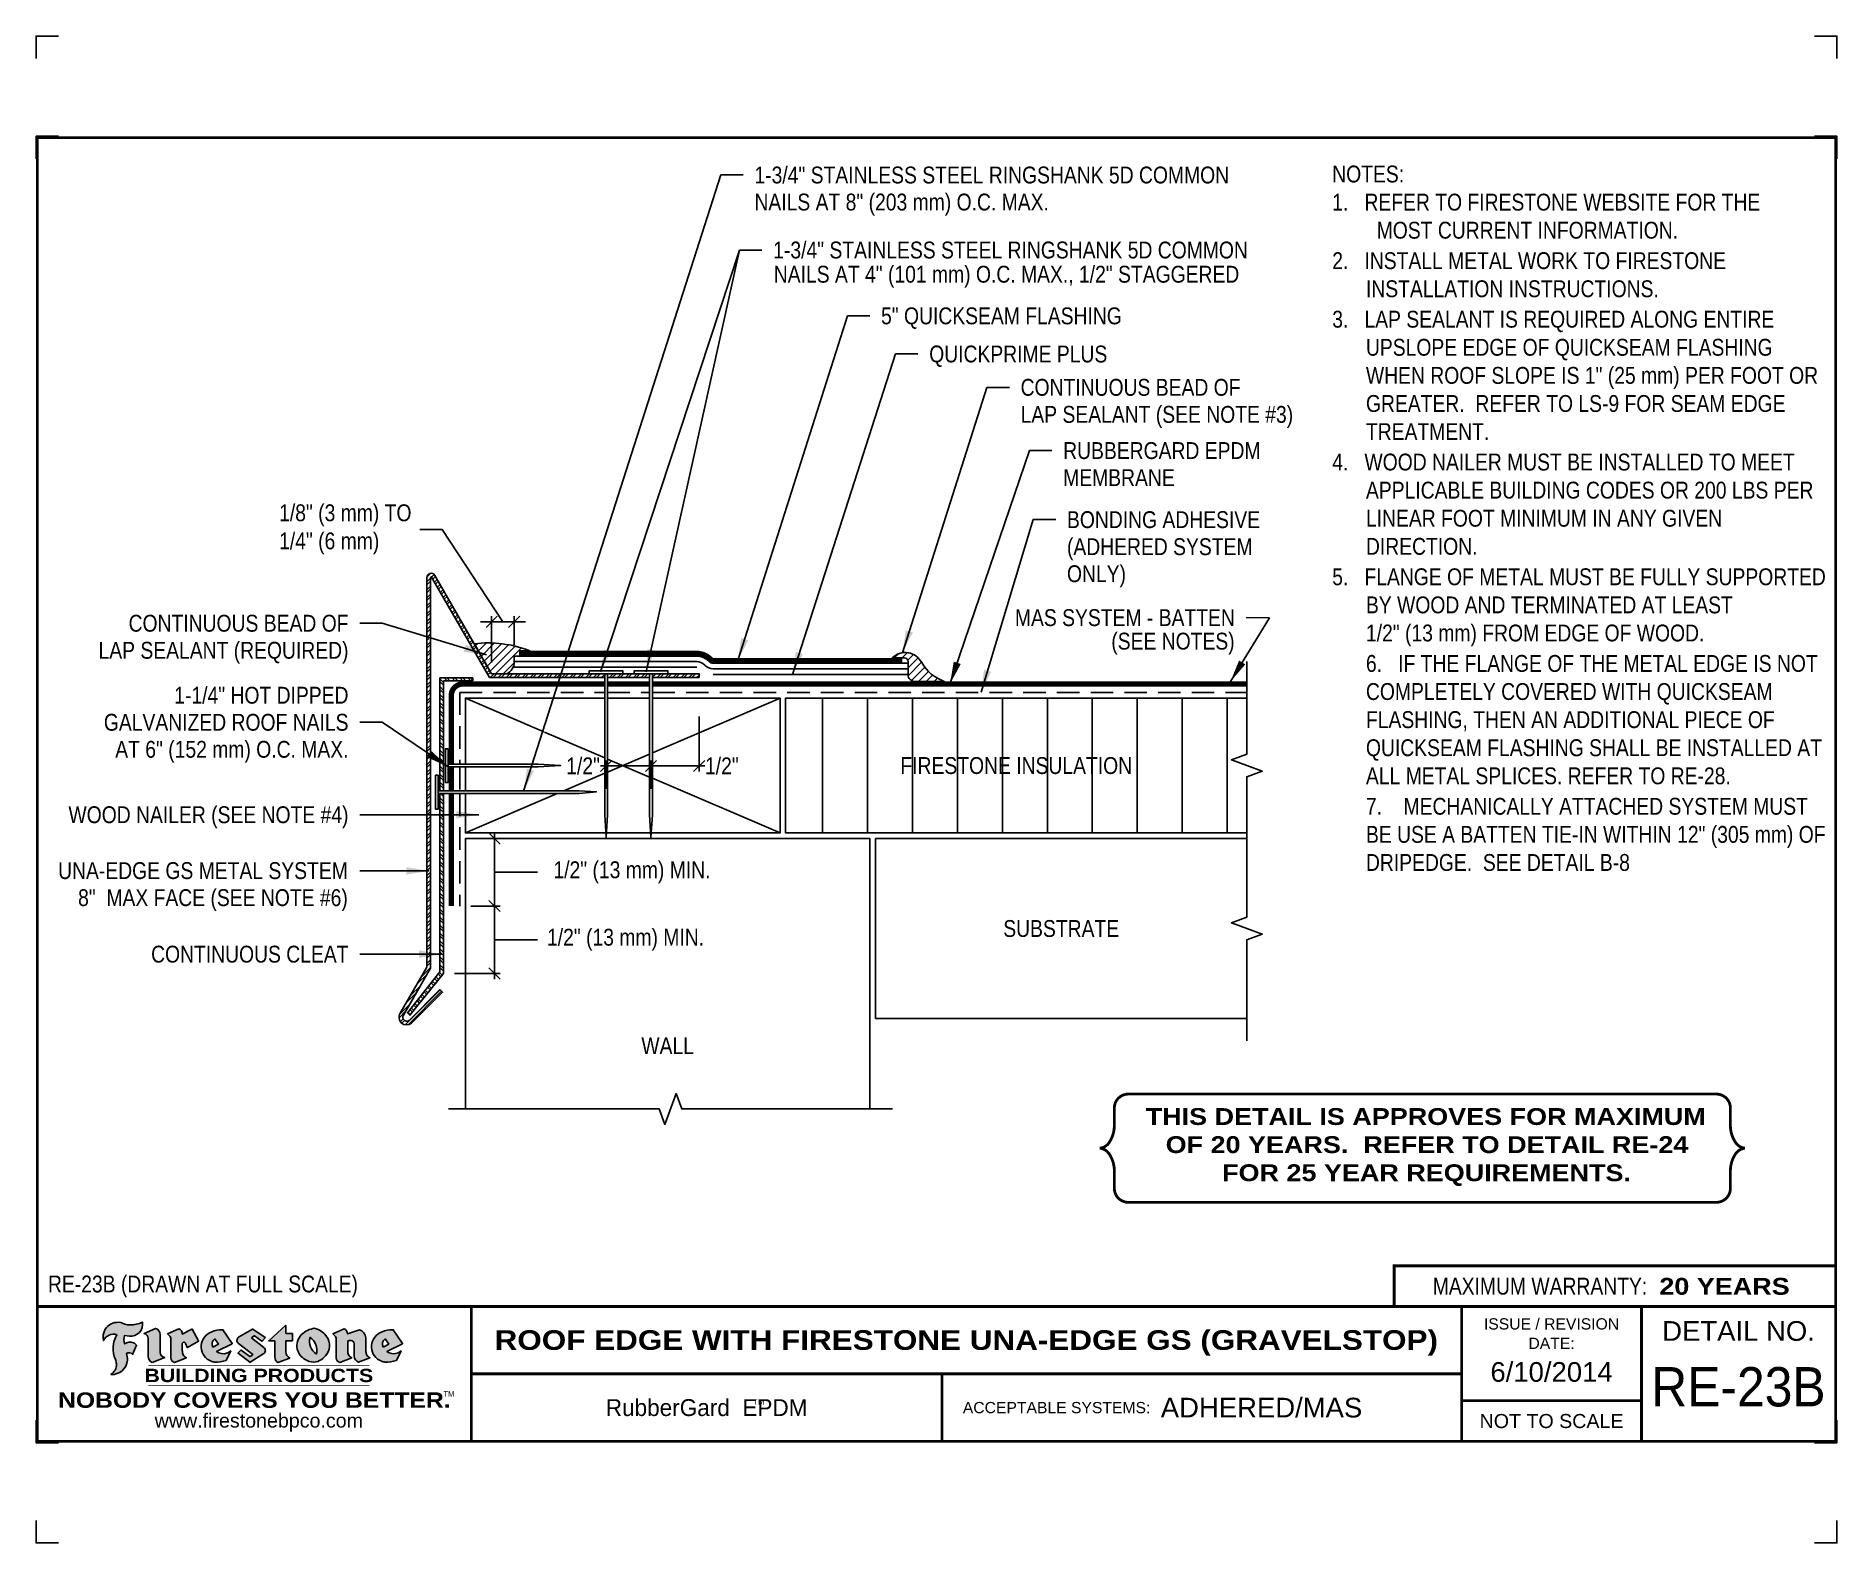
# Model space of a CAD drawing. Header units: inches. Extents: x 99.4 to 119.5, y -49.1 to -32.3.
import ezdxf
from ezdxf.enums import TextEntityAlignment as Align

# ---------------------------------------------------------------- set-up
doc = ezdxf.new("R2010")
doc.units = ezdxf.units.IN
doc.header["$MEASUREMENT"] = 0
doc.linetypes.add('HIDDEN', pattern=[0.375, 0.25, -0.125])
doc.layers.get('0').update_dxf_attribs({"linetype": 'CONTINUOUS'})
doc.layers.get('DEFPOINTS').update_dxf_attribs({"linetype": 'CONTINUOUS'})
for name, color, linetype in [('FSBP-ACCESSORY-FIRESTONE', 7, 'CONTINUOUS'), ('FSBP-ACCESSORY-OTHER', 7, 'CONTINUOUS'), ('FSBP-ADHESIVE', 1, 'HIDDEN'), ('FSBP-ANNO-LABEL', 7, 'CONTINUOUS'), ('FSBP-ANNO-NOTE', 7, 'CONTINUOUS'), ('FSBP-INSULATION', 7, 'CONTINUOUS'), ('FSBP-MEMBRANE', 7, 'CONTINUOUS'), ('FSBP-SEALANTS', 1, 'CONTINUOUS'), ('FSBP-SUBSTRATE-GENERIC', 9, 'CONTINUOUS'), ('FSBP-TTLB', 7, 'CONTINUOUS'), ('FSBP-TTLB-BORDER', 7, 'CONTINUOUS'), ('FSBP-TTLB-TEXT', 7, 'CONTINUOUS'), ('FSBP-WALL-CURB', 9, 'CONTINUOUS'), ('FSBP-WOOD', 7, 'CONTINUOUS')]:
    doc.layers.add(name, color=color, linetype=linetype)
doc.styles.add('FSBP_ARIAL', font='arial.ttf')
doc.styles.add('FSBP_ARIAL_BOLD', font='')
doc.styles.add('FSBP_ARIAL_NAR', font='ARIALN.TTF')
doc.styles.add('FSBP_BANKGOTHIC', font='bgothm.ttf')
doc.styles.get('FSBP_ARIAL_BOLD').set_extended_font_data('Arial Black')
doc.linetypes.add('ZIGZAG', pattern='A,0.0001,-0.2,[131,ltypeshp.shx,S=0.2,R=0,X=-0.2,Y=0],-0.4,[131,ltypeshp.shx,S=0.2,R=180,X=0.2,Y=0],-0.2', length=0.8001)
doc.dimstyles.new('FSBP-DIM', dxfattribs={"dimtxt": 0.1875, "dimasz": 0.125, "dimexe": 0.0625, "dimexo": 0.125, "dimgap": 0.125, "dimtad": 0, "dimdec": 0, "dimzin": 1, "dimdsep": 46, "dimlunit": 4, "dimtxsty": 'FSBP_ARIAL_NAR', "dimblk": 'OBLIQUE', "dimcen": 0.09375, "dimdle": 0.0625, "dimclrd": 256, "dimclre": 256, "dimclrt": 256, "dimadec": 0, "dimazin": 0, "dimtfac": 1, "dimtdec": 0, "dimtmove": 1, "dimatfit": 3, "dimfxl": 1, "dimtolj": 1, "dimtzin": 0, "dimlwd": -1, "dimlwe": -1, "dimarcsym": 0})
doc.dimstyles.new('FSBP-LEADER', dxfattribs={"dimtxt": 0.1875, "dimasz": 0.25, "dimexe": 0.0625, "dimexo": 0.125, "dimgap": 0.125, "dimtad": 0, "dimtih": 1, "dimtoh": 1, "dimdec": 4, "dimzin": 0, "dimdsep": 46, "dimlunit": 4, "dimtxsty": 'FSBP_ARIAL_NAR', "dimcen": 0.09375, "dimclrd": 256, "dimclre": 256, "dimclrt": 256, "dimadec": 0, "dimazin": 0, "dimtfac": 1, "dimtdec": 4, "dimtofl": 0, "dimtmove": 0, "dimatfit": 3, "dimfxl": 1, "dimtolj": 1, "dimtzin": 0, "dimlwd": -1, "dimlwe": -1, "dimarcsym": 0})

msp = doc.modelspace()

# ---------------------------------------------------------------- texts
at = {"layer": 'DEFPOINTS', "style": 'FSBP_ARIAL_NAR'}
msp.add_text('RE-23B (DRAWN AT FULL SCALE)', height=0.1875, dxfattribs=at).set_placement((99.57985848452529, -46.22737117024037), align=Align.MIDDLE_LEFT)
at = {"layer": 'FSBP-ANNO-LABEL', "style": 'FSBP_ARIAL_NAR'}
for s, p in [('1-3/4" STAINLESS STEEL RINGSHANK 5D COMMON ', (107.43769720973, -33.89238846273005)), ('NAILS AT 8" (203 mm) O.C. MAX.', (107.43769720973, -34.19316971273005)), ('1-3/4" STAINLESS STEEL RINGSHANK 5D COMMON ', (107.6464496942892, -34.7267153372039)), ('NAILS AT 4" (101 mm) O.C. MAX., 1/2" STAGGERED', (107.6530248749616, -34.99602810003384)), ('5" QUICKSEAM FLASHING', (108.8460706866576, -35.45918365192531)), ('QUICKPRIME PLUS', (109.3816536056328, -35.88324366318808)), ('CONTINUOUS BEAD OF', (110.3982120123367, -36.25424785398155)), ('LAP SEALANT (SEE NOTE #3)', (110.3982120123367, -36.55502910398155)), ('RUBBERGARD EPDM', (110.8715852959819, -36.95767462472176)), ('MEMBRANE', (110.8715852959819, -37.25845587472176)), ('BONDING ADHESIVE', (110.9138579122178, -37.72574618418065)), ('(ADHERED SYSTEM', (110.9138579122178, -38.02652743418065)), ('ONLY)', (110.9138579122178, -38.32730868418065))]:
    msp.add_text(s, height=0.1875, dxfattribs=at).set_placement(p, align=Align.MIDDLE_LEFT)
for s, p in [('CONTINUOUS BEAD OF', (102.9225769036557, -38.87806861565589)), ('MAS SYSTEM - BATTEN', (112.7812987881398, -38.81580657098086)), ('(SEE NOTES)', (112.7788369673516, -39.07707383550942)), ('LAP SEALANT (REQUIRED)', (102.9225769036557, -39.17884986565589)), ('1-1/4" HOT DIPPED', (102.9225769036557, -39.67884986565589)), ('GALVANIZED ROOF NAILS', (102.9225769036557, -39.97963111565589)), ('AT 6" (152 mm) O.C. MAX.', (102.9225769036557, -40.28041236565589)), ('WOOD NAILER (SEE NOTE #4)', (102.9225769036556, -41.00782257449414)), ('UNA-EDGE GS METAL SYSTEM', (102.9150058167695, -41.62951221245056)), ('8"  MAX FACE (SEE NOTE #6)', (102.9150058167695, -41.93029346245056)), ('CONTINUOUS CLEAT', (102.9225769036556, -42.55860382449414))]:
    msp.add_text(s, height=0.1875, dxfattribs=at).set_placement(p, align=Align.MIDDLE_RIGHT)
at = {"layer": 'FSBP-ANNO-NOTE', "style": 'FSBP_ARIAL_NAR'}
for s, p in [('FIRESTONE INSULATION', (110.349686464351, -40.46102649839936)), ('SUBSTRATE', (110.849686464351, -42.27352649839936)), ('WALL', (106.4724862255614, -43.5774338179814))]:
    msp.add_text(s, height=0.1875, dxfattribs=at).set_placement(p, align=Align.MIDDLE_CENTER)
at = {"layer": 'FSBP-ANNO-NOTE', "char_height": 0.1875, "attachment_point": 1}
for s, width, gutter_width, heights, insert, style in [('\\A1;\\pi-0.375,l0.375,t0.1875,0.375;NOTES:\\P1.   REFER TO FIRESTONE WEBSITE FOR THE                MOST CURRENT INFORMATION.\\P{\\H0.083333x;\\P\\pt0.375;}2.   INSTALL METAL WORK TO FIRESTONE INSTALLATION INSTRUCTIONS.\\P{\\H0.083333x; \\P\\ptz;}3.   LAP SEALANT IS REQUIRED ALONG ENTIRE UPSLOPE EDGE OF QUICKSEAM FLASHING WHEN ROOF SLOPE IS 1" (25 mm) PER FOOT OR GREATER.  REFER TO LS-9 FOR SEAM EDGE TREATMENT.{\\H0.083333x;\\P\\P}4.   WOOD NAILER MUST BE INSTALLED TO MEET APPLICABLE BUILDING CODES OR 200 LBS PER LINEAR FOOT MINIMUM IN ANY GIVEN DIRECTION.\\P\\pt0.375;{\\H0.083333x;\\P\\ptz;}5.   FLANGE OF METAL MUST BE FULLY SUPPORTED \\P\\pi0,t0.375;BY WOOD AND TERMINATED AT LEAST \\P1/2" (13 mm) FROM EDGE OF WOOD.{\\H0.083333x; \\P\\P\\pi-0.375,tz;}6.   IF THE FLANGE OF THE METAL EDGE IS NOT COMPLETELY COVERED WITH QUICKSEAM FLASHING, THEN AN ADDITIONAL PIECE OF QUICKSEAM FLASHING SHALL BE INSTALLED AT ALL METAL SPLICES. REFER TO RE-28.{\\H0.083333x;\\P\\pi0;\\P\\pi-0.375;}7.    MECHANICALLY ATTACHED SYSTEM MUST BE USE A BATTEN TIE-IN WITHIN 12" (305 mm) OF DRIPEDGE.  SEE DETAIL B-8', 5.56424148986153, 23.08110225731588, [8.65452463927285], (113.8643221960197, -33.78761665185461), 'FSBP_ARIAL_NAR'), ('\\pi0.11302;THIS DETAIL IS APPROVES FOR MAXIMUM \\P\\pi0.33499;OF 20 YEARS.  REFER TO DETAIL RE-24 \\P\\pi0.96272;FOR 25 YEAR REQUIREMENTS.', 6.343074615461148, 5, [0.9127548368072809], (111.676422374504, -44.27119352860704), 'FSBP_ARIAL_BOLD')]:
    msp.add_mtext_dynamic_manual_height_columns(s, width=width, gutter_width=gutter_width, heights=heights, dxfattribs=dict(at, insert=insert, style=style))

# ---------------------------------------------------------------- blocks, each defined once
blk = doc.blocks.new('TTLB-EPDM_1')
at = {"layer": 'FSBP-TTLB-TEXT'}
h = blk.add_hatch(color=1, dxfattribs=at)
edge = h.paths.add_edge_path()
edge.add_arc((1.037309769669573, -0.1982514792917306), 0.1319107607348553, 264.0410451462098, 370.3106169565175)
edge.add_arc((1.027551646585694, 0.1214293576525799), 0.3273056962876235, 270.05058356628535, 295.23459397187514, ccw=False)
edge.add_arc((1.022801957313345, -0.06680179986895154), 0.1391656561713503, 249.3281275763668, 272.0749124149863, ccw=False)
edge.add_line((0.9736743133014443, -0.1970076156048179), (0.9474927838574558, -0.1852745150568325))
edge.add_arc((0.8939498971398288, -0.3394262635682071), 0.1631857907024099, 70.84590087378872, 194.3325259843273)
edge.add_arc((0.8444260109029493, -0.4259936440910768), 0.1179914261095279, 70.96950098067128, 156.9641407594482, ccw=False)
edge.add_arc((1.153141409296894, -0.4684497516079468), 0.3110405457095052, 150.3231137483159, 203.2084295854517)
edge.add_arc((0.7562495500622943, -0.6412608153899899), 0.1218587156617311, 0.8849157075190988, 24.34668939894999, ccw=False)
edge.add_arc((0.7493781665697374, -0.6475258110744375), 0.1289731377238325, -58.36655102076742, 3.6216782311386737, ccw=False)
edge.add_arc((0.8256699029544474, -0.5792158350996106), 0.1783301886510354, 267.2205474105585, 354.1381621173521)
edge.add_arc((0.7903121048625305, -0.6011409294291745), 0.212787892960859, 0.9996158580669322, 21.00503380861244)
edge.add_arc((1.01880712263941, -0.5666691048185161), 0.05136395668415847, 40.82117713173261, 125.52727787225791, ccw=False)
edge.add_line((1.057676976260041, -0.5330924682126437), (1.102776947655911, -0.4308018311949837))
edge.add_arc((1.040858222524664, -0.4699705673995949), 0.07326744446031509, 32.31675181867256, 66.31481236598174)
edge.add_arc((1.032262518825329, -0.5063316993097662), 0.1102246948011782, 69.8179132332389, 125.254734720681)
edge.add_arc((1.127708877207287, -0.368959353531244), 0.1659710644737306, 164.1569669952081, 196.5811013160487, ccw=False)
edge.add_line((0.9680425188342383, -0.3236487780942383), (1.023615334387159, -0.3294494641845773))
h = blk.add_hatch(color=1, dxfattribs=at)
edge = h.paths.add_edge_path()
edge.add_line((1.275239419159561, -0.6223407783464694), (1.415345367376062, -0.5660418822574371))
edge.add_arc((1.421019305783958, -0.5090099247487757), 0.05731350411836949, 181.9717871001989, 264.31851000495806, ccw=False)
edge.add_line((1.363739737527226, -0.5109819325197265), (1.363412352251203, -0.3102363679013962))
edge.add_arc((1.294263659668751, -0.3103491388303989), 0.06914878453844908, 0.0934405599591014, 72.42834396969012)
edge.add_line((1.315139561173908, -0.2444268274366692), (1.186839444240604, -0.3024209471341379))
edge.add_arc((1.175246268095289, -0.3585110609420917), 0.05727567197445628, -0.017399788185912257, 78.322067691347, ccw=False)
edge.add_line((1.232521937428658, -0.3585284546236807), (1.232574268422297, -0.555126496687123))
edge.add_arc((1.305699496415486, -0.5558575689677219), 0.07312888236350451, 179.4272023230205, 245.3845503102953)
h = blk.add_hatch(color=1, dxfattribs=at)
edge = h.paths.add_edge_path()
edge.add_line((1.792026821926584, -0.3839679064720229), (1.722158956877934, -0.2518542302253621))
edge.add_arc((1.720119655279638, -0.2529327078887852), 0.002306916790721817, 27.87197133405656, 117.3766794470751)
edge.add_line((1.719058846382097, -0.250884159729182), (1.610638460368705, -0.3070279753467702))
edge.add_arc((1.547088841662962, -0.3061026658494403), 0.06355635479880145, 359.165808011073, 425.8793658831422)
edge.add_line((1.573061729235633, -0.2480956029480268), (1.446879247402876, -0.3051325108639702))
edge.add_arc((1.407812067100189, -0.370357133046621), 0.07602957263902092, -3.441403975725109, 59.07992244284969, ccw=False)
edge.add_line((1.483704536400296, -0.3749210150788969), (1.483704536400296, -0.5723838140635706))
edge.add_arc((1.54053746518044, -0.568254406115083), 0.05698275005415228, 184.1557352478595, 255.3066498366543)
edge.add_line((1.526084036778343, -0.6233736605654059), (1.657291340682093, -0.570650514527486))
edge.add_arc((1.688298576827198, -0.5021390388423987), 0.0752015358480571, 207.5160880841914, 245.649226723163, ccw=False)
edge.add_arc((1.721050197024907, -0.4914488168456328), 0.1093332836229113, 179.4823365255141, 204.5537900001094, ccw=False)
edge.add_line((1.611721375809452, -0.4904610114968335), (1.611721375809452, -0.4126404716788983))
edge.add_arc((1.628589765097195, -0.414159299036043), 0.01693662875851176, 28.356188110622725, 174.8549701683585, ccw=False)
edge.add_arc((1.627340435522395, -0.4197189881350504), 0.02111886817708033, 22.216893572439517, 40.10213956426492, ccw=False)
edge.add_line((1.646891420738257, -0.4117336534413738), (1.666638796144639, -0.4549750258192233))
edge.add_arc((1.668737246926742, -0.4540167099035481), 0.002306916790685496, 204.545128184284, 299.6323508190091)
edge.add_line((1.669877862091766, -0.4560219186518992), (1.791128135493295, -0.3870515928837648))
edge.add_line((1.791128135493295, -0.3870515928837648), (1.792026821926584, -0.3839679064720229))
h = blk.add_hatch(color=1, dxfattribs=at)
h.paths.add_polyline_path([(2.063388732080512, -0.2583237030618903, 0.02524281661523788), (2.025024361750752, -0.2610532129309178, 0.1213611957758757), (1.901773912052249, -0.3008158885520373, 0.6151668103976068), (1.93274136141747, -0.6099060679591872, 0.05306812109568645), (1.967936229862175, -0.617865745600497, 0.1150932231766138), (2.099126721549737, -0.5994933789882708), (2.151195569562105, -0.4944891916583316, -0.08755405562188731), (2.104230609512001, -0.5187113292177372, -0.265591761123442), (1.992692314386659, -0.5010701623316862), (2.165347897647223, -0.4141184325909109, 0.4518949533370738), (2.166222728871162, -0.4107679608846269)])
h.paths.add_polyline_path([(2.014217313945437, -0.4188965037300676), (1.951113654018855, -0.4515330109460507, -0.3720533890450154), (1.973177450672722, -0.3607130665457561)], flags=16)
h = blk.add_hatch(color=1, dxfattribs=at)
edge = h.paths.add_edge_path()
edge.add_arc((2.260407392426802, -0.3775796671688782), 0.04152450223225729, 123.20805433950699, 232.2027298779723, ccw=False)
edge.add_line((2.237665217914071, -0.3428366421988329), (2.393535971665983, -0.2540943745380986))
edge.add_arc((2.394677353533142, -0.2560991469722482), 0.002306916790741334, 55.64644466176611, 119.65426054492559, ccw=False)
edge.add_line((2.395979141996861, -0.2541946229174954), (2.531809646140459, -0.3470380726374032))
edge.add_arc((2.530468902927946, -0.3489153772789875), 0.002306916790700397, -42.731101238422525, 54.4661353739603, ccw=False)
edge.add_line((2.532163440279987, -0.3504807552658491), (2.498457913851155, -0.3869673252714421))
edge.add_arc((2.496763376499139, -0.3854019472845934), 0.002306916790672934, 233.7527076894875, 317.26889876138785, ccw=False)
edge.add_line((2.495399362263356, -0.38726241234572), (2.413849913492982, -0.3274738082119626))
edge.add_arc((2.412485899257181, -0.3293342732731342), 0.002306916790720064, 53.75270768979358, 124.4135619297835)
edge.add_line((2.41118211687575, -0.3274311136421062), (2.382933981293377, -0.346782838468144))
edge.add_arc((2.38423776367478, -0.3486859980991606), 0.002306916790694898, 124.4135619293799, 231.8459020253626)
edge.add_line((2.382812599816248, -0.3505000469010184), (2.519899969301207, -0.4581994452042721))
edge.add_arc((2.494247019847682, -0.4908523236374461), 0.04152450223225742, -55.21225898295222, 51.84590202520428, ccw=False)
edge.add_line((2.517938320565804, -0.5249552055672808), (2.364434947484597, -0.6179520922513717))
edge.add_arc((2.36323960192349, -0.6159790200102006), 0.002306916790726996, 233.2955624372927, 301.20872157023314, ccw=False)
edge.add_line((2.361860787187538, -0.6178285429225383), (2.231266621301074, -0.5204709167214361))
edge.add_arc((2.232647938930649, -0.5186232623475259), 0.002306916790697672, 135.5134179846393, 233.21798691998708, ccw=False)
edge.add_line((2.231002150870836, -0.5170067083764565), (2.262839375599356, -0.4845937328397696))
edge.add_arc((2.264485163659225, -0.4862102868108537), 0.002306916790748497, 53.0352839999411, 135.513417985369, ccw=False)
edge.add_line((2.265872365996302, -0.4843670465239001), (2.361834678328762, -0.5565872257804898))
edge.add_arc((2.363221880665761, -0.5547439854936304), 0.002306916790627066, 233.0352840000685, 302.2362632414394)
edge.add_line((2.36445241715569, -0.5566953042850713), (2.39428499383348, -0.5378823484768844))
edge.add_arc((2.393054457343549, -0.5359310296853765), 0.002306916790685166, 302.2362632406177, 412.2027298768422)
edge.add_line((2.394468296066179, -0.5341081404551886), (2.234958295420142, -0.4103916733127022))
h = blk.add_hatch(color=1, dxfattribs=at)
edge = h.paths.add_edge_path()
edge.add_line((2.763460561272041, -0.2072496393923444), (2.763460561272041, -0.2969520779963801))
edge.add_arc((2.765767478062699, -0.2969520779963943), 0.00230691679065842, 179.9999999996471, 269.9999999996471)
edge.add_line((2.765767478062685, -0.2992589947870528), (2.835417693520355, -0.2992589947870528))
edge.add_arc((2.835417693520355, -0.3015659115777538), 0.002306916790701052, 0, 90, ccw=False)
edge.add_line((2.837724610311056, -0.3015659115777538), (2.837724610311056, -0.3790761307453892))
edge.add_arc((2.83541769352037, -0.3790761307453749), 0.002306916790686842, 269.99999999964706, 359.99999999964706, ccw=False)
edge.add_line((2.835417693520355, -0.3813830475360618), (2.765767478062685, -0.3813830475360618))
edge.add_arc((2.765767478062699, -0.3836899643267202), 0.00230691679065842, 90.00000000035294, 180.0000000003529)
edge.add_line((2.763460561272041, -0.3836899643267344), (2.763460561272041, -0.5033995910642801))
edge.add_arc((2.836735953378943, -0.5071368822038516), 0.07337063740681413, 177.0802527808789, 245.3249543133826)
edge.add_line((2.806105814540615, -0.5738080530967267), (2.674529557384915, -0.6226036013049594))
edge.add_arc((2.708610405062069, -0.564298408791804), 0.06753517344606039, 177.0345319916277, 239.6926428024901, ccw=False)
edge.add_line((2.641165668230087, -0.560804539009709), (2.641165668230087, -0.3836899643267344))
edge.add_arc((2.638858751439429, -0.3836899643267202), 0.00230691679065842, 359.9999999996471, 449.999999999647)
edge.add_line((2.638858751439443, -0.3813830475360618), (2.572857950769389, -0.3813830475360618))
edge.add_line((2.572857950769389, -0.3813830475360618), (2.763460561272041, -0.2072496393923444))
h = blk.add_hatch(color=1, dxfattribs=at)
edge = h.paths.add_edge_path(flags=16)
edge.add_arc((2.940363509127394, -0.4847985213681437), 0.1684614578629418, 344.5558804047865, 417.0140046669545)
edge.add_arc((3.194458079644619, -0.3883534532477785), 0.1684614578629414, 164.5558804047864, 237.0140046669546)
edge = h.paths.add_edge_path()
edge.add_arc((3.069375116502199, -0.4399344555144872), 0.1828726885096673, 136.0914512150047, 191.213418978326)
edge.add_arc((3.064939550433406, -0.4318234379590333), 0.1803148804748503, 194.0167254156723, 240.6663730831859)
edge.add_arc((3.098047041778981, -0.3845058757092554), 0.2378525180183701, 239.2975390661776, 264.2889872773176)
edge.add_arc((3.04884478212623, -0.4190232383793012), 0.203760689247156, 277.1986764832036, 326.503572961274)
edge.add_arc((3.077739326803546, -0.4341046616465112), 0.171374865791709, 325.3768876809902, 406.3828327799087)
edge.add_arc((3.011839488065919, -0.4896144380417797), 0.2571945645850002, 44.28462553519766, 73.82901434867304)
edge.add_arc((3.117152499586992, -0.4983433120546693), 0.2579560664039132, 97.50292863483666, 134.1039137579027)
h = blk.add_hatch(color=1, dxfattribs=at)
edge = h.paths.add_edge_path()
edge.add_line((3.322690228557462, -0.5721896537377091), (3.322690228557462, -0.3749210150788969))
edge.add_arc((3.246797759257384, -0.3703571330465745), 0.076029572638996, 356.5585960242387, 419.0799224428129)
edge.add_line((3.285864939560099, -0.3051325108639702), (3.412047421392799, -0.2480956029480268))
edge.add_arc((3.386074533820159, -0.3061026658494941), 0.06355635479883807, 0.3962622833877276, 65.87936588318718, ccw=False)
edge.add_line((3.449629368605429, -0.3056631084210863), (3.580526418688805, -0.2593848434574539))
edge.add_arc((3.555744121700958, -0.3530904070730321), 0.09692726601172152, 2.366977007666776, 75.18615851992018, ccw=False)
edge.add_line((3.652588689330287, -0.3490873311063041), (3.652588689330287, -0.4883770011386872))
edge.add_arc((3.761877549389556, -0.4914934052703811), 0.1093332836229047, 178.3666365323574, 204.5537900000422)
edge.add_arc((3.729125929191727, -0.5021836272670953), 0.07520153584796169, 207.5160880841711, 245.2240541443093)
edge.add_line((3.697611150971852, -0.5704631245385627), (3.572585913552643, -0.6207021253773775))
edge.add_arc((3.59534718600759, -0.5526356419907701), 0.07177131519198746, 180.3328587115751, 251.51018566665869, ccw=False)
edge.add_line((3.523577081955409, -0.5530525936986663), (3.523577081955409, -0.4153032515383615))
edge.add_arc((3.486319529276879, -0.4148773504126441), 0.0372599868942854, 359.3450650296066, 449.0500281941028)
edge.add_arc((3.482769874121713, -0.4419622099033496), 0.06447454900600783, 86.29402372314017, 119.8211331593848)
edge.add_line((3.450707067966732, -0.3860252459975726), (3.450707067966732, -0.4904610114968335))
edge.add_arc((3.560035889182251, -0.491448816845647), 0.1093332836229751, 179.4823365255069, 204.5537900001023)
edge.add_arc((3.527284268984408, -0.5021390388424952), 0.07520153584796385, 207.5160880841699, 245.6492267231416)
edge.add_line((3.496277032839316, -0.570650514527486), (3.365069728935509, -0.6233736605654059))
edge.add_arc((3.37950248606194, -0.5682868177318081), 0.05694615642555727, 183.9298782390169, 255.318496325343, ccw=False)
h = blk.add_hatch(color=1, dxfattribs=at)
h.paths.add_polyline_path([(3.957695472291277, -0.2583237030618903, 0.02524281661523822), (3.919331101961575, -0.2610532129309178, 0.1085638477195505), (3.807890832595604, -0.2939221658134414, 0.6425897848490651), (3.827048101628293, -0.6099060679591872, 0.05306812109569052), (3.862242970072884, -0.617865745600497, 0.1150932231766133), (3.993433461760503, -0.5994933789882708), (4.045502309772871, -0.4944891916583316, -0.08755405562189084), (3.998537349722767, -0.5187113292177372, -0.2655917611234366), (3.886999054597368, -0.5010701623316862), (4.059654637857989, -0.4141184325909109, 0.4518949533370731), (4.060529469081928, -0.4107679608846269)])
h.paths.add_polyline_path([(3.90852405415626, -0.4188965037300676), (3.845420394229677, -0.4515330109460507, -0.3720533890450147), (3.867484190883488, -0.3607130665457561)], flags=16)
at = {"layer": 'DEFPOINTS', "linetype": 'Continuous', "ltscale": 1.75}
for points in [[(-0.015625, 13.88083333333333), (-0.015625, 14.13083333333333), (0.234375, 14.13083333333333)], [(20.01562500000003, 13.88083333333333), (20.01562500000003, 14.13083333333333), (19.76562500000003, 14.13083333333333)], [(-0.015625, -2.380833333333342), (-0.015625, -2.630833333333342), (0.234375, -2.630833333333342)], [(20.01562500000003, -2.380833333333342), (20.01562500000003, -2.630833333333342), (19.76562500000003, -2.630833333333342)]]:
    blk.add_lwpolyline(points, dxfattribs=at)
at = {"layer": 'DEFPOINTS', "color": 1}
for points in [[(0.234375, 13.015625), (-0.015625, 13.015625), (-0.015625, 12.765625)], [(20.015625, 12.765625), (20.015625, 13.015625), (19.765625, 13.015625)], [(0.234375, -1.515625), (-0.015625, -1.515625), (-0.015625, -1.265625)], [(20.015625, -1.265625), (20.015625, -1.515625), (19.765625, -1.515625)]]:
    blk.add_lwpolyline(points, dxfattribs=at)
at = {"layer": 'FSBP-TTLB', "const_width": 0.03125}
blk.add_lwpolyline([(15.09028770518938, 0), (20, 0), (20, 0.4512598240669945), (15.09028770518938, 0.4512598240669945)], close=True, dxfattribs=at)
for points in [[(0, 0), (0, -1.5), (20, -1.5), (20, 0), (0, 0)], [(4.825208527206769, 0), (4.825208527206769, -0.75)], [(15.84028770518938, 0), (15.84028770518938, -1.5)], [(17.84110496735593, 0), (17.84110496735593, -1.5)], [(20, 0), (20, -1.5)], [(4.825208527206769, -0.75), (15.84028770518938, -0.75)], [(4.825208527206769, -0.75), (4.825208527206769, -1.5)], [(15.84028770518938, -1.048740175933006), (17.84110496735593, -1.048740175933006)]]:
    blk.add_lwpolyline(points, dxfattribs=at)
at = {"layer": 'FSBP-TTLB-BORDER', "const_width": 0.03125}
blk.add_lwpolyline([(20, 0), (20, 13), (0, 13), (0, 0)], dxfattribs=at)
at = {"layer": 'FSBP-TTLB-TEXT', "color": 1}
blk.add_line((0.7358432058323388, -0.379822754145593), (0.7358432058323388, -0.379822754145593), dxfattribs=at)
for points in [[(1.023615323725323, -0.3294494630716969, 0.5000510906601082), (1.167090420776901, -0.1746414942047778, -0.1103304102359608), (1.027840608309816, -0.2058762110801382, -0.09957876667165425), (0.9736743133014443, -0.1970076156048179), (0.9474927838574558, -0.1852745150568325, 0.5978159689075124), (0.7358432058323388, -0.379822754145593, -0.3938834584182213), (0.8828996422548698, -0.3144510229727047, 0.2349406564350952), (0.86727108227484, -0.5910237178633082, -0.1027304183841549), (0.8780937320133262, -0.6393788197974146, -0.2772692352614086), (0.8170223912655956, -0.7573362346216896, 0.3985429150902959), (1.003067614090241, -0.5974286950643517, 0.0875124847930418), (0.9889600163401155, -0.5248671157293501, -0.3874031597924062), (1.057676976260041, -0.5330924682126437), (1.102776947655911, -0.4308018311949837, 0.1494423498871741), (1.07029056398062, -0.4028746979725923, 0.2467195073738216), (0.9686394281704906, -0.4163228904100862, -0.1424285161541127), (0.9680425188342383, -0.3236487780942383), (1.023615334387159, -0.3294494641845773)], [(2.166222728871162, -0.4107679608846269), (2.063388732080512, -0.2583237030618903, 0.02524281661523788), (2.025024361750752, -0.2610532129309178, 0.1085638477195265), (1.913584092384895, -0.2939221658134414, 0.6425897848491228), (1.93274136141747, -0.6099060679591872, 0.05306812109568648), (1.967936229862175, -0.617865745600497, 0.1150932231766137), (2.099126721549737, -0.5994933789882708), (2.151195569562105, -0.4944891916583316, -0.0875540556218873), (2.104230609512001, -0.5187113292177372, -0.2655917611234418), (1.992692314386659, -0.5010701623316862), (2.165347897647223, -0.4141184325909109)], [(2.763460561272041, -0.2072496393923444), (2.763460561272041, -0.2969520779963801, 0.4142135623730958), (2.765767478062685, -0.2992589947870528), (2.835417693520355, -0.2992589947870528, -0.414213562373095), (2.837724610311056, -0.3015659115777538), (2.837724610311056, -0.3790761307453892, -0.4142135623730938), (2.835417693520355, -0.3813830475360618), (2.765767478062685, -0.3813830475360618, 0.4142135623730958), (2.763460561272041, -0.3836899643267344), (2.763460561272041, -0.5033995910642801, 0.3068985753588853), (2.806105814540615, -0.5738080530967267), (2.674529557384915, -0.6226036013049594, -0.2804194150632976), (2.641165668230087, -0.560804539009709), (2.641165668230087, -0.3836899643267344, 0.414213562373095), (2.638858751439443, -0.3813830475360618), (2.572857950769389, -0.3813830475360618), (2.763460561272041, -0.2072496393923444)], [(4.060529469081928, -0.4107679608846269), (3.957695472291277, -0.2583237030618903, 0.02524281661523788), (3.919331101961575, -0.2610532129309178, 0.1085638477195265), (3.807890832595604, -0.2939221658134414, 0.6425897848491228), (3.827048101628293, -0.6099060679591872, 0.05306812109568648), (3.862242970072884, -0.617865745600497, 0.1150932231766137), (3.993433461760503, -0.5994933789882708), (4.045502309772871, -0.4944891916583316, -0.0875540556218873), (3.998537349722767, -0.5187113292177372, -0.2655917611234418), (3.886999054597368, -0.5010701623316862), (4.059654637857989, -0.4141184325909109)], [(4.059654637857989, -0.4141184325909109, 0.4518949533370731), (4.060529469081928, -0.4107679608846269, 0.4518949533370731)]]:
    blk.add_lwpolyline(points, format="xyb", dxfattribs=at)
for points in [[(1.275239419159561, -0.6223407783464694), (1.415345367376062, -0.5660418822574371, -0.3756100036733062), (1.363739737527226, -0.5109819325197265), (1.363412352251203, -0.3102363679013962, 0.3265360292958048), (1.315139561173908, -0.2444268274366692), (1.186839444240604, -0.3024209471341379, -0.3557863980845349), (1.232521937428658, -0.3585284546236807), (1.232574268422297, -0.555126496687123, 0.2960110723418457)], [(1.792026821926584, -0.3839679064720229), (1.722158956877934, -0.2518542302253621, 0.4116839150163434), (1.719058846382097, -0.250884159729182), (1.610638460368705, -0.3070279753467702, 0.2996033003794034), (1.573061729235633, -0.2480956029480268), (1.446879247402876, -0.3051325108639702, -0.2797757560995365), (1.483704536400296, -0.3749210150788969), (1.483704536400296, -0.5723838140635706, 0.320828638474519), (1.526084036778343, -0.6233736605654059), (1.657291340682093, -0.570650514527486, -0.1679398621276611), (1.621603752698661, -0.5368819723450571, -0.1098333365370753), (1.611721375809452, -0.4904610114968335), (1.611721375809452, -0.4126404716788983, -0.743334502655012), (1.64349420176768, -0.4061152228778298, -0.07819791644735608), (1.646891420738257, -0.4117336534413738), (1.666638796144639, -0.4549750258192233, 0.4404648714563479), (1.669877862091766, -0.4560219186518992), (1.791128135493295, -0.3870515928837648)], [(1.951113654018855, -0.4515330109460507), (2.014217313945437, -0.4188965037300676), (1.973177450672722, -0.3607130665457561, 0.3720533890450154)], [(2.234958295420142, -0.4103916733127022, -0.5150044486718882), (2.237665217914071, -0.3428366421988329), (2.393535971665983, -0.2540943745380986, -0.2867822934100265), (2.395979141996861, -0.2541946229174954), (2.531809646140459, -0.3470380726374032, -0.4515027974650387), (2.532163440279987, -0.3504807552658491), (2.498457913851155, -0.3869673252714421, -0.3814439164929681), (2.495399362263356, -0.38726241234572), (2.413849913492982, -0.3274738082119626, 0.3184718635035665), (2.41118211687575, -0.3274311136421062), (2.382933981293377, -0.346782838468144, 0.5064094529656681), (2.382812599816248, -0.3505000469010184), (2.519899969301207, -0.4581994452042721, -0.5043597839115849), (2.517938320565804, -0.5249552055672808), (2.364434947484597, -0.6179520922513717, -0.3053163970316367), (2.361860787187538, -0.6178285429225383), (2.231266621301074, -0.5204709167214361, -0.4541703869768119), (2.231002150870836, -0.5170067083764565), (2.262839375599356, -0.4845937328397696, -0.3762644290664977), (2.265872365996302, -0.4843670465239001), (2.361834678328762, -0.5565872257804898, 0.3114700032088108), (2.36445241715569, -0.5566953042850713), (2.39428499383348, -0.5378823484768844, 0.520381097387146), (2.394468296066179, -0.5341081404551886)], [(2.937624918725987, -0.3131105398334029, 0.2452625673097023), (2.889993533867141, -0.4754966266250307, 0.2064059665179019), (2.976604338974084, -0.5890186876871866, 0.1094800500670344), (3.074378098474654, -0.6211778035979165, 0.2185147641853038), (3.218764944843201, -0.5314757029352819, 0.3689489483072479), (3.195959963110113, -0.3100352223135445, 0.1296305888694145), (3.0834694040758, -0.242595816912754, 0.1610736375384317)], [(3.10274193015772, -0.5296595419651595, 0.3271311138286319), (3.032079658614293, -0.3434924326507627, 0.3271311138286322)], [(3.322690228557462, -0.5721896537377091), (3.322690228557462, -0.3749210150788969, 0.2797757560995341), (3.285864939560099, -0.3051325108639702), (3.412047421392799, -0.2480956029480268, -0.2937618496109166), (3.449629368605429, -0.3056631084210863), (3.580526418688805, -0.2593848434574539, -0.3288760160581939), (3.652588689330287, -0.3490873311063041), (3.652588689330287, -0.4883770011386872, 0.114762897203527), (3.662431105063263, -0.536926560769686, 0.166032965990522), (3.697611150971852, -0.5704631245385627), (3.572585913552643, -0.6207021253773775, -0.3209557512194564), (3.523577081955409, -0.5530525936986663), (3.523577081955409, -0.4153032515383615, 0.4127061514896111), (3.48693727661589, -0.3776224848030694, 0.1473421876160361), (3.450707067966732, -0.3860252459975726), (3.450707067966732, -0.4904610114968335, 0.1098333365370753), (3.460589444855941, -0.5368819723450855, 0.1679398621276611), (3.496277032839316, -0.570650514527486), (3.365069728935509, -0.6233736605654059, -0.3219729545308964), (3.322690228557462, -0.5721896537377091, 29.1476284739)], [(3.845420394229677, -0.4515330109460507), (3.90852405415626, -0.4188965037300676), (3.867484190883488, -0.3607130665457561, 0.3720533890450154)]]:
    blk.add_lwpolyline(points, format="xyb", close=True, dxfattribs=at)
at = {"layer": 'FSBP-TTLB-TEXT'}
for points, const_width in [([(1.233926579809207, -0.6584455781731435), (3.691229482685259, -0.6584455781731577)], 0.0078125), ([(10.06152282927678, -0.75), (10.06152282927678, -1.5)], 0.03125), ([(1.233926579809207, -0.8761560960495984), (3.691229482685259, -0.8761560960495842)], 0.0078125)]:
    blk.add_lwpolyline(points, dxfattribs=dict(at, const_width=const_width))
at = {"layer": 'FSBP-TTLB-TEXT', "color": 1}
for centre, start, end in [((1.789987520328282, -0.3850463841354355), 299.6323508193319, 27.87197133380463), ((2.164310260790558, -0.412058050385383), 296.7304547840455, 34.00233684987403)]:
    blk.add_arc(centre, 0.00230691679068068, start, end, dxfattribs=at)
at = {"layer": 'FSBP-TTLB-TEXT', "style": 'FSBP_ARIAL_NAR'}
blk.add_text('MAXIMUM WARRANTY:', height=0.1875, dxfattribs=at).set_placement((17.90516569312837, 0.2256299120335257), align=Align.MIDDLE_RIGHT)
at = {"layer": 'FSBP-TTLB-TEXT'}
for s, height, style, p in [('ISSUE / REVISION', 0.125, 'FSBP_ARIAL', (16.84069633627263, -0.1938496373466023)), ('DETAIL NO.', 0.21875, 'FSBP_ARIAL', (18.92055248367797, -0.2724398367368792)), ('DATE:', 0.125, 'FSBP_ARIAL', (16.84069633627263, -0.409973105348854)), ('www.firestonebpco.com', 0.15625, 'FSBP_ARIAL', (2.462578031247233, -1.268657306740124)), ('RubberGard  EPDM', 0.1875, 'FSBP_BANKGOTHIC', (7.443365678241776, -1.125)), ('TM', 0.0625, 'FSBP_BANKGOTHIC', (8.023397742165457, -1.062518816683806)), ('NOT TO SCALE', 0.15625, 'FSBP_ARIAL', (16.84069633627263, -1.274370087966503))]:
    blk.add_text(s, height=height, dxfattribs=dict(at, style=style)).set_placement(p, align=Align.MIDDLE_CENTER)
at = {"layer": 'FSBP-TTLB-TEXT', "lineweight": 18, "style": 'FSBP_ARIAL_BOLD'}
blk.add_text('BUILDING PRODUCTS', height=0.1484375, dxfattribs=at).set_placement((2.462578031247233, -0.7673008371113639), align=Align.MIDDLE_CENTER)
at = {"layer": 'FSBP-TTLB-TEXT', "color": 1}
for s, height, style, p in [('NOBODY COVERS YOU BETTER.', 0.171875, 'FSBP_ARIAL_BOLD', (2.412604263603384, -1.041650450587369)), ('TM', 0.0625, 'FSBP_BANKGOTHIC', (4.576671173373001, -0.9725745042934193))]:
    blk.add_text(s, height=height, dxfattribs=dict(at, style=style)).set_placement(p, align=Align.MIDDLE_CENTER)
at = {"layer": 'FSBP-TTLB-TEXT', "style": 'FSBP_ARIAL'}
blk.add_text('ACCEPTABLE SYSTEMS:', height=0.125, dxfattribs=at).set_placement((10.29281281591562, -1.125), align=Align.MIDDLE_LEFT)
at = {"layer": 'FSBP-TTLB-TEXT'}
for tag, height, style, p in [('MAXIMUM_WARRANTY', 0.1875, 'FSBP_ARIAL_BOLD', (18.03987100774941, 0.2240244307510579)), ('ACCPT_SYSTEMS', 0.21875, 'FSBP_ARIAL', (12.49438170418193, -1.125))]:
    blk.add_attdef(tag, text='', height=height, dxfattribs=dict(at, style=style)).set_placement(p, align=Align.MIDDLE_LEFT)
for tag, height, style, p in [('DETAIL_DESCP_LINE_1', 0.21875, 'FSBP_ARIAL_BOLD', (10.33118450231211, -0.3736318192489421)), ('ISSUE_REV_DATE', 0.21875, 'FSBP_ARIAL', (16.84069633627263, -0.7282559425942452)), ('DETAIL_NUMBER', 0.4375, 'FSBP_ARIAL', (18.91941590748775, -0.8931630692489421))]:
    blk.add_attdef(tag, text='', height=height, dxfattribs=dict(at, style=style)).set_placement(p, align=Align.MIDDLE_CENTER)
blk = doc.blocks.new('_OBLIQUE')
at = {"color": 0, "linetype": 'ByBlock'}
blk.add_line((-0.5, -0.5), (0.5, 0.5), dxfattribs=at)
blk = doc.blocks.new('*D8')
at = {"layer": 'DEFPOINTS', "color": 0, "transparency": 16777216}
for p in [(104.1599862255614, -42.02352649839936), (104.546708087368, -42.02352649839936), (103.9779755230592, -42.77352649839936)]:
    blk.add_point(p, dxfattribs=at)
at = {"layer": 'FSBP-ANNO-LABEL', "transparency": 16777216}
for p, q in [((104.2849862255614, -42.02352649839936), (104.609208087368, -42.02352649839936)), ((104.546708087368, -42.83602649839936), (104.546708087368, -41.96102649839936)), ((104.546708087368, -42.39852649839936), (104.7760872546519, -42.39852649839938)), ((104.7760872546519, -42.39852649839938), (105.0260872546519, -42.39852649839938)), ((104.1029755230592, -42.77352649839936), (104.609208087368, -42.77352649839936))]:
    blk.add_line(p, q, dxfattribs=at)
at = {"layer": 'FSBP-ANNO-LABEL', "transparency": 16777216, "xscale": 0.125, "yscale": 0.125, "zscale": 0.125}
for p, rotation in [((104.546708087368, -42.02352649839936), 90), ((104.546708087368, -42.77352649839936), 270)]:
    blk.add_blockref('_OBLIQUE', p, dxfattribs=dict(at, rotation=rotation))
at = {"layer": 'FSBP-ANNO-LABEL', "transparency": 16777216, "insert": (106.0039820363709, -42.39852649839936), "char_height": 0.1875, "attachment_point": 5, "style": 'FSBP_ARIAL_NAR'}
blk.add_mtext('\\A1;1/2" (13 mm) MIN.', dxfattribs=at)
blk = doc.blocks.new('*D7')
at = {"layer": 'DEFPOINTS', "color": 0, "transparency": 16777216}
for p in [(104.2224862255614, -41.27352649839936), (104.1599862255614, -42.02352649839936), (104.546708087368, -42.02352649839936)]:
    blk.add_point(p, dxfattribs=at)
at = {"layer": 'FSBP-ANNO-LABEL', "transparency": 16777216}
for p, q in [((104.546708087368, -41.21102649839936), (104.546708087368, -42.08602649839936)), ((104.3474862255614, -41.27352649839936), (104.609208087368, -41.27352649839936)), ((104.546708087368, -41.64852649839936), (104.7760872546519, -41.64852649839938)), ((104.7760872546519, -41.64852649839938), (105.0260872546519, -41.64852649839938)), ((104.2849862255614, -42.02352649839936), (104.609208087368, -42.02352649839936))]:
    blk.add_line(p, q, dxfattribs=at)
at = {"layer": 'FSBP-ANNO-LABEL', "transparency": 16777216, "xscale": 0.125, "yscale": 0.125, "zscale": 0.125}
for p, rotation in [((104.546708087368, -41.27352649839936), 90), ((104.546708087368, -42.02352649839936), 270)]:
    blk.add_blockref('_OBLIQUE', p, dxfattribs=dict(at, rotation=rotation))
at = {"layer": 'FSBP-ANNO-LABEL', "transparency": 16777216, "insert": (106.045357377435, -41.64852649839936), "char_height": 0.1875, "attachment_point": 5, "style": 'FSBP_ARIAL_NAR'}
blk.add_mtext('\\A1; 1/2" (13 mm) MIN.', dxfattribs=at)
blk = doc.blocks.new('FSBP_HOT-DIPPED-NAIL')
at = {"layer": 'FSBP-ACCESSORY-OTHER'}
blk.add_lwpolyline([(0, 0.1875), (0, -0.1875), (-0.03125, -0.1875), (-0.03125000000005684, 0.1875)], close=True, dxfattribs=at)
blk.add_lwpolyline([(0, 0.015625), (1, 0.015625), (1.25, 0), (1, -0.015625), (0, -0.015625)], dxfattribs=at)
blk = doc.blocks.new('*D6')
at = {"layer": 'DEFPOINTS', "color": 0, "transparency": 16777216}
for p in [(104.764594540877, -38.86302496037693), (104.764594540877, -39.24352649839933), (104.5149267809433, -39.44049971438776)]:
    blk.add_point(p, dxfattribs=at)
at = {"layer": 'FSBP-ANNO-LABEL', "transparency": 16777216}
for p, q in [((103.9661290159535, -37.83416517924049), (103.7161290159535, -37.83416517924049)), ((104.6397606609102, -38.86302496037693), (103.9661290159535, -37.83416517924049)), ((104.5149267809433, -39.31549971438776), (104.5149267809433, -38.80052496037693)), ((104.764594540877, -39.11852649839933), (104.764594540877, -38.80052496037693)), ((104.5149267809433, -38.86302496037693), (104.3899267809433, -38.86302496037693)), ((104.5149267809433, -38.86302496037693), (104.764594540877, -38.86302496037693)), ((104.5149267809433, -38.86302496037693), (104.764594540877, -38.86302496037693)), ((104.764594540877, -38.86302496037693), (104.889594540877, -38.86302496037693))]:
    blk.add_line(p, q, dxfattribs=at)
at = {"layer": 'FSBP-ANNO-LABEL', "transparency": 16777216, "xscale": 0.125, "yscale": 0.125, "zscale": 0.125}
blk.add_blockref('_OBLIQUE', (104.5149267809433, -38.86302496037693), dxfattribs=at)
at = {"layer": 'FSBP-ANNO-LABEL', "transparency": 16777216, "xscale": 0.125, "yscale": 0.125, "zscale": 0.125, "rotation": 180}
blk.add_blockref('_OBLIQUE', (104.764594540877, -38.86302496037693), dxfattribs=at)
at = {"layer": 'FSBP-ANNO-LABEL', "transparency": 16777216, "insert": (102.150602071888, -37.83416517924049), "char_height": 0.1875, "attachment_point": 4, "style": 'FSBP_ARIAL_NAR'}
blk.add_mtext('\\A1;1/8" (3 mm) TO\\P1/4" (6 mm)', dxfattribs=at)
blk = doc.blocks.new('*D3')
at = {"layer": 'DEFPOINTS', "color": 0, "transparency": 16777216}
for p in [(106.2869702820233, -40.46569676348522), (105.7875732714227, -40.8444719566575), (106.2869702820233, -40.84449357778219)]:
    blk.add_point(p, dxfattribs=at)
at = {"layer": 'FSBP-ANNO-LABEL', "transparency": 16777216}
for p, q in [((105.7875732714227, -40.7194719566575), (105.7875732714227, -40.40319676348522)), ((106.2869702820233, -40.71949357778219), (106.2869702820233, -40.40319676348522)), ((105.7250732714227, -40.46569676348522), (106.3494702820233, -40.46569676348522))]:
    blk.add_line(p, q, dxfattribs=at)
at = {"layer": 'FSBP-ANNO-LABEL', "transparency": 16777216, "xscale": 0.125, "yscale": 0.125, "zscale": 0.125, "rotation": 180}
blk.add_blockref('_OBLIQUE', (105.7875732714227, -40.46569676348522), dxfattribs=at)
at = {"layer": 'FSBP-ANNO-LABEL', "transparency": 16777216, "xscale": 0.125, "yscale": 0.125, "zscale": 0.125}
blk.add_blockref('_OBLIQUE', (106.2869702820233, -40.46569676348522), dxfattribs=at)
at = {"layer": 'FSBP-ANNO-LABEL', "transparency": 16777216, "insert": (105.3443631990983, -40.46569676348522), "char_height": 0.1875, "attachment_point": 4, "style": 'FSBP_ARIAL_NAR'}
blk.add_mtext('\\A1;1/2"', dxfattribs=at)
blk = doc.blocks.new('*D4')
at = {"layer": 'DEFPOINTS', "color": 0, "transparency": 16777216}
for p in [(106.8219426668184, -39.78919345607974), (106.2869702820233, -40.46569676348522), (106.2869702820233, -40.84449357778219)]:
    blk.add_point(p, dxfattribs=at)
at = {"layer": 'FSBP-ANNO-LABEL', "transparency": 16777216}
for p, q in [((106.8219426668184, -39.91419345607974), (106.8219426668184, -40.52819676348522)), ((106.2869702820233, -40.71949357778219), (106.2869702820233, -40.40319676348522)), ((106.8844426668184, -40.46569676348522), (106.2244702820233, -40.46569676348522))]:
    blk.add_line(p, q, dxfattribs=at)
at = {"layer": 'FSBP-ANNO-LABEL', "transparency": 16777216, "xscale": 0.125, "yscale": 0.125, "zscale": 0.125, "rotation": 180}
blk.add_blockref('_OBLIQUE', (106.2869702820233, -40.46569676348522), dxfattribs=at)
at = {"layer": 'FSBP-ANNO-LABEL', "transparency": 16777216, "xscale": 0.125, "yscale": 0.125, "zscale": 0.125}
blk.add_blockref('_OBLIQUE', (106.8219426668184, -40.46569676348522), dxfattribs=at)
at = {"layer": 'FSBP-ANNO-LABEL', "transparency": 16777216, "insert": (106.8878311166537, -40.46569676348522), "char_height": 0.1875, "attachment_point": 4, "style": 'FSBP_ARIAL_NAR'}
blk.add_mtext('\\A1;1/2"', dxfattribs=at)

# ---------------------------------------------------------------- dimensions: what is measured, and where the dimension line sits
at = {"layer": 'FSBP-ANNO-LABEL'}
for base, p1, p2, text, picture, middle, dimtype in [((104.764594540877, -38.86302496037693), (104.5149267809433, -39.44049971438776), (104.764594540877, -39.24352649839933), '1/8" (3 mm) TO\\P1/4" (6 mm)', '*D6', (103.5911290159535, -37.83416517924049), 160), ((106.2869702820233, -40.46569676348522), (105.7875732714227, -40.8444719566575), (106.2869702820233, -40.84449357778219), '1/2"', '*D3', (105.5152363232456, -40.46569676348522), 128)]:
    dim = msp.add_linear_dim(base=base, p1=p1, p2=p2, text=text, dimstyle='FSBP-DIM', dxfattribs=at)
    dim.commit()
    dim.dimension.update_dxf_attribs({"geometry": picture, "text_midpoint": middle, "dimtype": dimtype})
dim = msp.add_linear_dim(base=(106.2869702820233, -40.46569676348522), p1=(106.8219426668184, -39.78919345607974), p2=(106.2869702820233, -40.84449357778219), angle=180, text='1/2"', dimstyle='FSBP-DIM', dxfattribs=at)
dim.commit()
dim.dimension.update_dxf_attribs({"geometry": '*D4', "text_midpoint": (107.058704240801, -40.46569676348522), "dimtype": 128})
for p1, angle, text, picture, middle in [((104.2224862255614, -41.27352649839936), 270, ' 1/2" (13 mm) MIN.', '*D7', (105.1510872546519, -41.64852649839936)), ((103.9779755230592, -42.77352649839936), 90, '1/2" (13 mm) MIN.', '*D8', (105.1510872546519, -42.39852649839936))]:
    dim = msp.add_linear_dim(base=(104.546708087368, -42.02352649839936), p1=p1, p2=(104.1599862255614, -42.02352649839936), angle=angle, text=text, dimstyle='FSBP-DIM', override={"dimtih": 1, "dimtoh": 1}, dxfattribs=at)
    dim.commit()
    dim.dimension.update_dxf_attribs({"geometry": picture, "text_midpoint": middle, "dimtype": 160})

# ---------------------------------------------------------------- hatches: boundary and pattern name
at = {"layer": 'FSBP-ACCESSORY-FIRESTONE'}
h = msp.add_hatch(dxfattribs=at)
h.set_pattern_fill('STEEL', color=256, scale=0.5, style=0)
h.set_pattern_definition([(45, (-44.00000000000364, -17.51166666667393), (-0.04419417382415922, 0.04419417382415922), []), (45, (-44.00000000000364, -17.48041666667393), (-0.04419417382415922, 0.04419417382415922), [])])
h.paths.add_polyline_path([(106.8219426668184, -39.48155328241096), (106.8219426668182, -39.44049971438776), (106.3025952820233, -39.44049971438776), (106.3025952820233, -39.48155328241096)])
h.paths.add_polyline_path([(105.8031982714227, -39.44049971438776), (105.8031982714227, -39.48155328241093), (106.2713452820233, -39.48155328241093), (106.2713452820233, -39.44049971438776)])
h.paths.add_polyline_path([(103.795241833995, -42.70204804709469), (103.4983792157, -43.21622918484994, 0.8463823686112616), (103.6233975218818, -43.32710609964994), (103.9688132628623, -42.98169035866913), (103.9397840065212, -42.95266110232807), (103.5961645005364, -43.29628060831325, -0.834582867565937), (103.5335035323864, -43.23749921981427), (103.8362954020182, -42.71304831749293), (103.836429013538, -38.36914012437622, -0.7673269879781777), (103.8472919534931, -38.36622940838781), (104.4912244923939, -39.48155328241093), (105.7719482714227, -39.48155328241093), (105.7719482714227, -39.44049971438776), (104.5149267809433, -39.44049971438776), (103.8828453863172, -38.34570262437622, 0.7673147391784213), (103.7953754455594, -38.36913867891739)])
at = {"layer": 'FSBP-ACCESSORY-OTHER'}
h = msp.add_hatch(dxfattribs=at)
h.set_pattern_fill('STEEL', color=256, scale=0.5, angle=90, style=0)
h.set_pattern_definition([(135, (-44.00000000000364, -17.51166666667393), (-0.04419417382415922, -0.04419417382415922), []), (135, (-44.03125000000364, -17.51166666667393), (-0.04419417382415922, -0.04419417382415922), [])])
h.paths.add_polyline_path([(104.3054278528271, -39.48679554996249), (103.9369219550361, -39.48679554996249), (103.9369219550359, -40.74155555307503), (103.9779755230592, -40.74155555307503), (103.9779755230592, -39.51947588402015), (104.3054278528271, -39.51947588402015)])
h.paths.add_polyline_path([(103.9779755230592, -40.77280555307504), (103.936921955036, -40.77280555307504), (103.936921955036, -42.75652155374031), (103.5776016876291, -43.20988011793034), (103.6055066212948, -43.23778505159595), (103.6155105418565, -43.22778113103425), (103.9779755230592, -42.77352649839941)])
at = {"layer": 'FSBP-INSULATION'}
h = msp.add_hatch(dxfattribs=at)
h.set_pattern_fill('LINE', color=256, scale=4, angle=90, style=0)
h.set_pattern_definition([(90, (-128.8047050809149, -80.36187132937273), (-0.5, 3.061515884555943e-17), [])])
h.paths.add_polyline_path([(112.9143867031406, -41.21102649839937), (112.9143867031405, -40.58602649839936), (113.0861040418565, -40.52352649839936), (112.7426693644246, -40.39852649839936), (112.9143867031405, -40.33602649839936), (112.9143867031406, -39.71102649839936), (107.7849862255614, -39.71102649839936), (107.7849862255614, -41.21102649839936)])
h.paths.add_polyline_path([(109.0123420748558, -40.60647968734889), (111.6870308538462, -40.60647968734889), (111.6870308538462, -40.31544541040482), (109.0123420748558, -40.31544541040482)], flags=24)
at = {"layer": 'FSBP-SEALANTS'}
h = msp.add_hatch(dxfattribs=at)
h.set_pattern_fill('ANSI31', color=256, scale=0.5, style=0)
h.set_pattern_definition([(45, (41.51155558531343, -27.53177990393523), (-0.04419417382415922, 0.04419417382415922), [])])
edge = h.paths.add_edge_path()
edge.add_line((104.764594540877, -39.24352649839933), (104.7645945408769, -39.30352649839934))
edge.add_arc((104.6254751241448, -39.31283432544339), 0.1394304405650992, -66.29402017050211, 3.827687102726827, ccw=False)
edge.add_line((104.6815322041781, -39.44049971438776), (104.5149267809433, -39.44049971438776))
edge.add_arc((214.1474994787994, 24.07914110015391), 126.7045609501059, 209.9125733552867, 210.0874266447055, ccw=False)
edge.add_arc((104.4713933063647, -40.40478022428314), 1.307756932355961, 69.051807762505, 96.57763534586599, ccw=False)
edge.add_line((104.938947331291, -39.18346068055175), (104.8270502144341, -39.18346068055175))
edge.add_line((104.8270502144341, -39.18346068055175), (104.8270502144341, -39.24352649839933))
edge.add_line((104.8270502144341, -39.24352649839933), (104.764594540877, -39.24352649839933))
h = msp.add_hatch(dxfattribs=at)
h.set_pattern_fill('ANSI31', color=256, scale=0.5, style=0)
h.set_pattern_definition([(45, (-1.697996541740082, -35.49044812616083), (-0.04419417382415922, 0.04419417382415922), [])])
edge = h.paths.add_edge_path()
edge.add_arc((109.104095401675, -39.30519316506602), 0.0416666666666714, 0, 90.00000000001961, ccw=False)
edge.add_line((109.1457620683416, -39.30519316506602), (109.1457620683416, -39.44933633846026))
edge.add_arc((109.2226677715178, -39.44813038250736), 0.07691515787396225, 180.8983797162462, 274.7936725415503)
edge.add_line((109.2290954016749, -39.52477649839943), (109.5483325007706, -39.52477649839936))
edge.add_arc((109.7043177765679, -39.08531717666578), 0.4663216719434171, 209.6409765199027, 250.457775716532, ccw=False)
edge.add_arc((109.1152100756125, -39.41176720063779), 0.2072866481197881, 27.53427878744802, 134.3446425460239)
edge.add_line((108.9703223649929, -39.26352649839934), (109.104095401675, -39.26352649839934))

# ---------------------------------------------------------------- linework, layer by layer
for p, q in [((104.3054278528271, -39.48679554996249), (103.9369219550361, -39.48679554996249)), ((104.3054278528271, -39.51947588402015), (103.9779755230592, -39.51947588402015)), ((104.3054278528271, -39.48679554996249), (104.3054278528271, -39.51947588402015))]:
    msp.add_line(p, q)
at = {"layer": 'FSBP-ACCESSORY-FIRESTONE'}
msp.add_lwpolyline([(106.3025952820233, -39.48155328241096), (106.8219426668184, -39.48155328241096), (106.8219426668182, -39.44049971438776), (104.5149267809433, -39.44049971438776), (103.8828453863172, -38.34570262437622, 0.7673269879789711), (103.7953754455148, -38.36914012437622), (103.795241833995, -42.70204804709469), (103.4983792157, -43.21622918484994, 0.8463823686112615), (103.6233975218818, -43.32710609964994), (103.9688132628623, -42.98169035866914), (103.9397840065212, -42.95266110232807), (103.5961645005364, -43.29628060831325, -0.8345828675663642), (103.5335035323864, -43.23749921981424), (103.8362954020182, -42.71304831749292), (103.836429013538, -38.36914012437622, -0.7673269879784199), (103.8472919534931, -38.36622940838781), (104.4912244923939, -39.48155328241093), (105.7719482714227, -39.48155328241093)], format="xyb", dxfattribs=at)
msp.add_lwpolyline([(106.2713452820233, -39.48155328241093), (105.8031982714227, -39.48155328241093)], dxfattribs=at)
at = {"layer": 'FSBP-ACCESSORY-OTHER'}
for p, q in [((103.9369219550361, -39.48679554996249), (103.9369219550359, -40.74155555307504)), ((103.9779755230592, -40.74155555307504), (103.9779755230592, -39.51947588402015)), ((103.6055066212948, -43.23778505159596), (103.6155105418566, -43.2277811310342))]:
    msp.add_line(p, q, dxfattribs=at)
for points in [[(105.9750732714227, -39.44049971438776), (105.6000732714227, -39.44049971438776), (105.6000732714227, -39.40924971438776), (105.9750732714227, -39.4092497143877)], [(106.4744702820233, -39.44049971438776), (106.0994702820233, -39.44049971438776), (106.0994702820233, -39.40924971438776), (106.4744702820233, -39.4092497143877)], [(103.9208344742187, -40.56968055307504), (103.9208344742187, -40.94468055307504), (103.8895844742187, -40.94468055307504), (103.8895844742186, -40.56968055307504)]]:
    msp.add_lwpolyline(points, close=True, dxfattribs=at)
for points in [[(105.8031982714227, -39.44049971438776), (105.8031982714227, -41.00779485497273), (105.7875732714227, -41.25779485497273), (105.7719482714227, -41.00779485497273), (105.7719482714227, -39.44049971438776)], [(106.3025952820233, -39.44049971438776), (106.3025952820233, -41.00781647609742), (106.2869702820233, -41.25781647609742), (106.2713452820233, -41.00781647609742), (106.2713452820233, -39.44049971438776)], [(103.936921955036, -40.77280555307504), (103.936921955036, -42.75652155374037), (103.5776016876291, -43.20988011793033), (103.6066309439703, -43.23890937427139), (103.9779755230592, -42.77352649839936), (103.9779755230592, -40.77280555307504)], [(103.9208344742187, -40.74155555307504), (105.4881512359283, -40.74155555307504), (105.6794009597971, -40.75199355109276), (105.4881512359283, -40.77280555307504), (103.9208344742187, -40.77280555307504)], [(103.9369219550359, -40.77280555307504), (103.9369219550356, -42.75652155374097)], [(103.9779755230592, -42.77352649839936), (103.9779755230592, -40.77280555307504)]]:
    msp.add_lwpolyline(points, dxfattribs=at)
at = {"layer": 'FSBP-ADHESIVE', "linetype": 'ZIGZAG', "ltscale": 0.17}
for p, q in [((104.7634648092595, -39.36727649839936), (106.795241833995, -39.36727649839936)), ((106.9787952245884, -39.44727649840071), (109.1457620683423, -39.44727649839935))]:
    msp.add_line(p, q, dxfattribs=at)
at = {"layer": 'FSBP-ADHESIVE', "linetype": 'HIDDEN'}
for p, q in [((104.1599862255614, -39.64852649839936), (104.1599862255614, -40.44540149839936)), ((104.1599862255615, -39.64852649839936), (105.7719482714227, -39.64852649839936)), ((105.8031982714227, -39.64852649839936), (106.2713452820233, -39.64852649839936)), ((106.3025952820233, -39.64852649839936), (112.9143867031406, -39.64852649839936)), ((104.1599862255614, -40.47665149839936), (104.1599862255614, -40.74155555307504)), ((104.1599862255614, -40.77280555307504), (104.1599862255614, -42.02352649839936))]:
    msp.add_line(p, q, dxfattribs=at)
at = {"layer": 'FSBP-ANNO-NOTE', "const_width": 0.03125}
msp.add_lwpolyline([(118.2929958988167, -44.95654248998951), (118.2929958988167, -45.16304727097233, -0.414213562373095), (118.1367458988167, -45.31929727097233), (111.5968225543489, -45.31929727097233, -0.414213562373095), (111.4405725543489, -45.16304727097233), (111.440572554349, -44.95654248998952, 0.1409083258157955), (111.3821249281615, -44.77840143988649, 0.2244532195272858), (111.2780615104486, -44.71712039978969, 0.2244532195272858), (111.3821249281615, -44.65583935969289, 0.1409083258157939), (111.440572554349, -44.47769830958987), (111.4405725543489, -44.27119352860704, -0.414213562373095), (111.5968225543489, -44.11494352860704), (118.1367458988167, -44.11494352860704, -0.414213562373095), (118.2929958988167, -44.27119352860704), (118.2929958988167, -44.47769830958987, 0.1409083258157955), (118.3514435250041, -44.65583935969289, 0.2244532195272858), (118.4555069427171, -44.71712039978969, 0.2244532195272858), (118.3514435250041, -44.77840143988649, 0.1409083258157939)], format="xyb", close=True, dxfattribs=at)
at = {"layer": 'FSBP-INSULATION', "linetype": 'Continuous'}
msp.add_lwpolyline([(112.9143867031406, -41.21102649839936), (112.9143867031405, -40.58602649839936), (113.0861040418565, -40.52352649839936), (112.7426693644246, -40.39852649839936), (112.9143867031405, -40.33602649839936), (112.9143867031406, -39.30477649839936)], dxfattribs=at)
at = {"layer": 'FSBP-INSULATION'}
msp.add_lwpolyline([(112.9143867031406, -39.71102649839936), (107.7849862255614, -39.71102649839936), (107.7849862255614, -41.21102649839936), (112.9143867031406, -41.21102649839936)], dxfattribs=at)
at = {"layer": 'FSBP-MEMBRANE', "linetype": 'Continuous'}
msp.add_lwpolyline([(105.2585310465091, -39.30352649839934), (104.7645945408769, -39.30352649839934), (104.764594540877, -39.24352649839933), (105.2581411107591, -39.24352649839933)], dxfattribs=at)
at = {"layer": 'FSBP-MEMBRANE', "linetype": 'Continuous', "const_width": 0.06}
msp.add_lwpolyline([(104.827094540877, -39.2135264983993), (105.2579461428842, -39.21352649839932)], dxfattribs=at)
msp.add_lwpolyline([(105.2577620378923, -39.21352649839933), (106.7952418339951, -39.21352649839936, -0.1989123673796042), (106.9472697919502, -39.27649854044422), (106.9540464872469, -39.28327523574093, 0.1989123673796228), (106.9787952245884, -39.2935264983994), (109.0832620683423, -39.29352649839934)], format="xyb", dxfattribs=at)
at = {"layer": 'FSBP-MEMBRANE', "linetype": 'Continuous'}
msp.add_lwpolyline([(105.2577620378923, -39.24352649839933), (106.7952418339951, -39.24352649839933, -0.1989123673796156), (106.9260565885146, -39.29771174387982), (106.9328332838113, -39.30448843917652, 0.1989123673794169), (106.9787952245883, -39.32352649839937), (109.1457620683423, -39.32352649839937), (109.1457620683423, -39.38352649839938), (106.9787952245883, -39.38352649839932, -0.1989123673793236), (106.8904068769401, -39.34691484604777), (106.8836301816434, -39.340138150751, 0.1989123673796162), (106.7952418339951, -39.30352649839934), (105.2577620378923, -39.30352649839934)], format="xyb", dxfattribs=at)
at = {"layer": 'FSBP-MEMBRANE', "const_width": 0.06}
msp.add_lwpolyline([(105.7719482714227, -39.55477649839936), (104.1912362255614, -39.55477649839936, 0.4142135623731117), (104.0662362255614, -39.67977649839936), (104.0662362255614, -40.44540149839936)], format="xyb", dxfattribs=at)
for points in [[(106.2713452820233, -39.55477649839936), (105.8031982714227, -39.55477649839936)], [(112.9143867031406, -39.55477649839936), (106.3025952820233, -39.55477649839936)], [(104.0662362255614, -40.47665149839936), (104.0662362255614, -40.74155555307504)], [(104.0662362255614, -40.77280555307504), (104.0662362255614, -42.02352649839936)]]:
    msp.add_lwpolyline(points, dxfattribs=at)
at = {"layer": 'FSBP-SEALANTS'}
for points in [[(104.764594540877, -39.24352649839933), (104.7645945408769, -39.30352649839934, -0.315882728132387), (104.6815322041781, -39.44049971438776), (104.5149267809433, -39.44049971438776, -0.000762941550106129), (104.3215905452068, -39.10563153114808, -0.1206849319641063), (104.938947331291, -39.18346068055175), (104.8270502144341, -39.18346068055175), (104.8270502144341, -39.24352649839933)], [(109.104095401675, -39.26352649839934, -0.4142135623731262), (109.1457620683416, -39.30519316506602), (109.1457620683416, -39.44933633846026, 0.4342692346833776), (109.2290954016749, -39.52477649839943), (109.5483325007706, -39.52477649839936, -0.180004073642107), (109.2990182814202, -39.31594289283196, 0.5030042638074234), (108.9703223649929, -39.26352649839934)]]:
    msp.add_lwpolyline(points, format="xyb", close=True, dxfattribs=at)
at = {"layer": 'FSBP-SUBSTRATE-GENERIC'}
for points in [[(112.9143867031406, -43.52352649839936), (112.9143867031405, -42.39852649839936), (113.0861040418565, -42.33602649839936), (112.7426693644246, -42.21102649839936), (112.9143867031405, -42.14852649839936), (112.9143867031406, -41.21102649839936)], [(112.9143867031406, -41.27352649839936), (108.7849862255614, -41.27352649839936), (108.7849862255614, -43.27352649839936), (112.9143867031406, -43.27352649839936)]]:
    msp.add_lwpolyline(points, dxfattribs=at)
at = {"layer": 'FSBP-WALL-CURB', "linetype": 'Continuous'}
msp.add_lwpolyline([(104.2224862255613, -44.28048234520112), (104.2224862255614, -41.27352649839936), (108.7224862255614, -41.27352649839936), (108.7224862255613, -44.28048234520118)], dxfattribs=at)
at = {"layer": 'FSBP-WALL-CURB'}
msp.add_lwpolyline([(104.0349862255613, -44.28048234520118), (106.3787362255613, -44.28048234520118), (106.4412362255613, -44.4521996839171), (106.5662362255613, -44.10876500648526), (106.6287362255613, -44.28048234520118), (108.9724862255613, -44.28048234520118)], dxfattribs=at)
at = {"layer": 'FSBP-WOOD'}
for p, q in [((104.2224862255614, -39.71102649839936), (105.096625266759, -40.08565751605546)), ((106.3025952820233, -40.31955118848709), (107.7224862255614, -39.71102649839936)), ((105.1030407204905, -40.08840699622614), (105.7719482714227, -40.37508166091135)), ((105.8031982714227, -40.5335784787445), (106.2713452820233, -40.33294404562992)), ((105.8031982714227, -40.38847451805421), (106.2713452820233, -40.58910895116878)), ((105.3179184313181, -40.74155555307504), (105.7719482714227, -40.54697133588736)), ((106.3025952820233, -40.60250180831162), (107.7224862255614, -41.21102649839936)), ((104.2224862255614, -41.21102649839936), (105.2450017646514, -40.77280555307504))]:
    msp.add_line(p, q, dxfattribs=at)
for points in [[(105.7719482714227, -39.71102649839936), (104.2224862255614, -39.71102649839936), (104.2224862255614, -40.44540149839936)], [(106.2713452820233, -39.71102649839936), (105.8031982714227, -39.71102649839936)], [(106.2898703457847, -41.21102649839936), (107.7224862255614, -41.21102649839936), (107.7224862255614, -39.71102649839936), (106.3025952820233, -39.71102649839936)], [(104.2224862255614, -40.47665149839936), (104.2224862255614, -40.74155555307504)], [(104.2224862255614, -40.77280555307504), (104.2224862255614, -41.21102649839936), (105.7846745589816, -41.21102649839936)], [(105.7904719838637, -41.21102649839936), (106.284070218262, -41.21102649839936)]]:
    msp.add_lwpolyline(points, dxfattribs=at)

# ---------------------------------------------------------------- block references
ref = msp.add_blockref('TTLB-EPDM_1', (99.46270113045091, -46.47737117024043))
ref.add_attrib('DETAIL_DESCP_LINE_1', 'ROOF EDGE WITH FIRESTONE UNA-EDGE GS (GRAVELSTOP)', dxfattribs={"layer": 'FSBP-TTLB-TEXT', "height": 0.21875, "style": 'FSBP_ARIAL_BOLD'}).set_placement((109.793885632763, -46.85100298948937), align=Align.MIDDLE_CENTER)
ref.add_attrib('ACCPT_SYSTEMS', 'ADHERED/MAS', dxfattribs={"layer": 'FSBP-TTLB-TEXT', "height": 0.21875, "style": 'FSBP_ARIAL'}).set_placement((111.9570828346328, -47.60237117024043), align=Align.MIDDLE_LEFT)
ref.add_attrib('ISSUE_REV_DATE', '6/10/2014', dxfattribs={"layer": 'FSBP-TTLB-TEXT', "height": 0.21875, "style": 'FSBP_ARIAL'}).set_placement((116.3033974667235, -47.20562711283468), align=Align.MIDDLE_CENTER)
ref.add_attrib('DETAIL_NUMBER', 'RE-23B', dxfattribs={"layer": 'FSBP-TTLB-TEXT', "height": 0.4375, "style": 'FSBP_ARIAL', "width": 0.90625}).set_placement((118.3821170379387, -47.37053423948937), align=Align.MIDDLE_CENTER)
ref.add_attrib('MAXIMUM_WARRANTY', '20 YEARS', dxfattribs={"layer": 'FSBP-TTLB-TEXT', "height": 0.1875, "style": 'FSBP_ARIAL_BOLD'}).set_placement((117.5025721382003, -46.25334673948937), align=Align.MIDDLE_LEFT)
at = {"layer": 'FSBP-ACCESSORY-OTHER'}
msp.add_blockref('FSBP_HOT-DIPPED-NAIL', (104.0323570918086, -40.46102649839936), dxfattribs=at)

msp.set_redraw_order([(e.dxf.handle, doc.entitydb.next_handle()) for e in msp.query("TEXT MTEXT ATTDEF DIMENSION ARC_DIMENSION")])  # texts and dimensions are drawn at this point

# ---------------------------------------------------------------- leaders
at = {"layer": 'FSBP-ANNO-LABEL'}
for points in [[(104.8705940716973, -40.74490733193613), (107.06269720973, -33.89238846273005), (107.31269720973, -33.89238846273005)], [(105.7258278671001, -39.41794759976021), (107.2714496942892, -34.7267153372039), (107.5214496942892, -34.7267153372039)], [(106.2348363443572, -39.41794759976021), (107.2714496942892, -34.7267153372039), (107.5214496942892, -34.7267153372039)], [(107.25333692801, -39.29352649839939), (108.4710706866576, -35.45918365192531), (108.7210706866576, -35.45918365192531)], [(107.8612926563117, -39.44727649840016), (109.0066536056328, -35.88324366318808), (109.2566536056328, -35.88324366318808)], [(109.0849644337482, -39.20669902749297), (110.0232120123367, -36.25424785398155), (110.2732120123367, -36.25424785398155)], [(109.6126267685678, -39.55477649839936), (110.4965852959819, -36.95767462472176), (110.7465852959819, -36.95767462472176)], [(109.9583966610262, -39.64559192011382), (110.5388579122178, -37.72574618418065), (110.7888579122178, -37.72574618418065)], [(112.7322107398904, -39.52738921664729), (113.1678026888663, -38.81623429456798), (112.9062987881398, -38.81580657098086)], [(104.4570372066011, -39.22832719797908), (103.2975769036557, -38.87806861565589), (103.0475769036557, -38.87806861565589)], [(104.0323570918086, -40.47665149839936), (103.2975769036557, -39.97963111565589), (103.0475769036557, -39.97963111565589)], [(104.3711162442147, -41.00782257449414), (103.0475769036556, -41.00782257449414)], [(103.8173599818496, -41.63282257449414), (103.0475769036556, -41.63282257449414)], [(103.9570689826761, -42.55860382449414), (103.0475769036556, -42.55860382449414)]]:
    msp.add_leader(points, dimstyle='FSBP-LEADER', dxfattribs=at)

doc.saveas('drawing.dxf')
